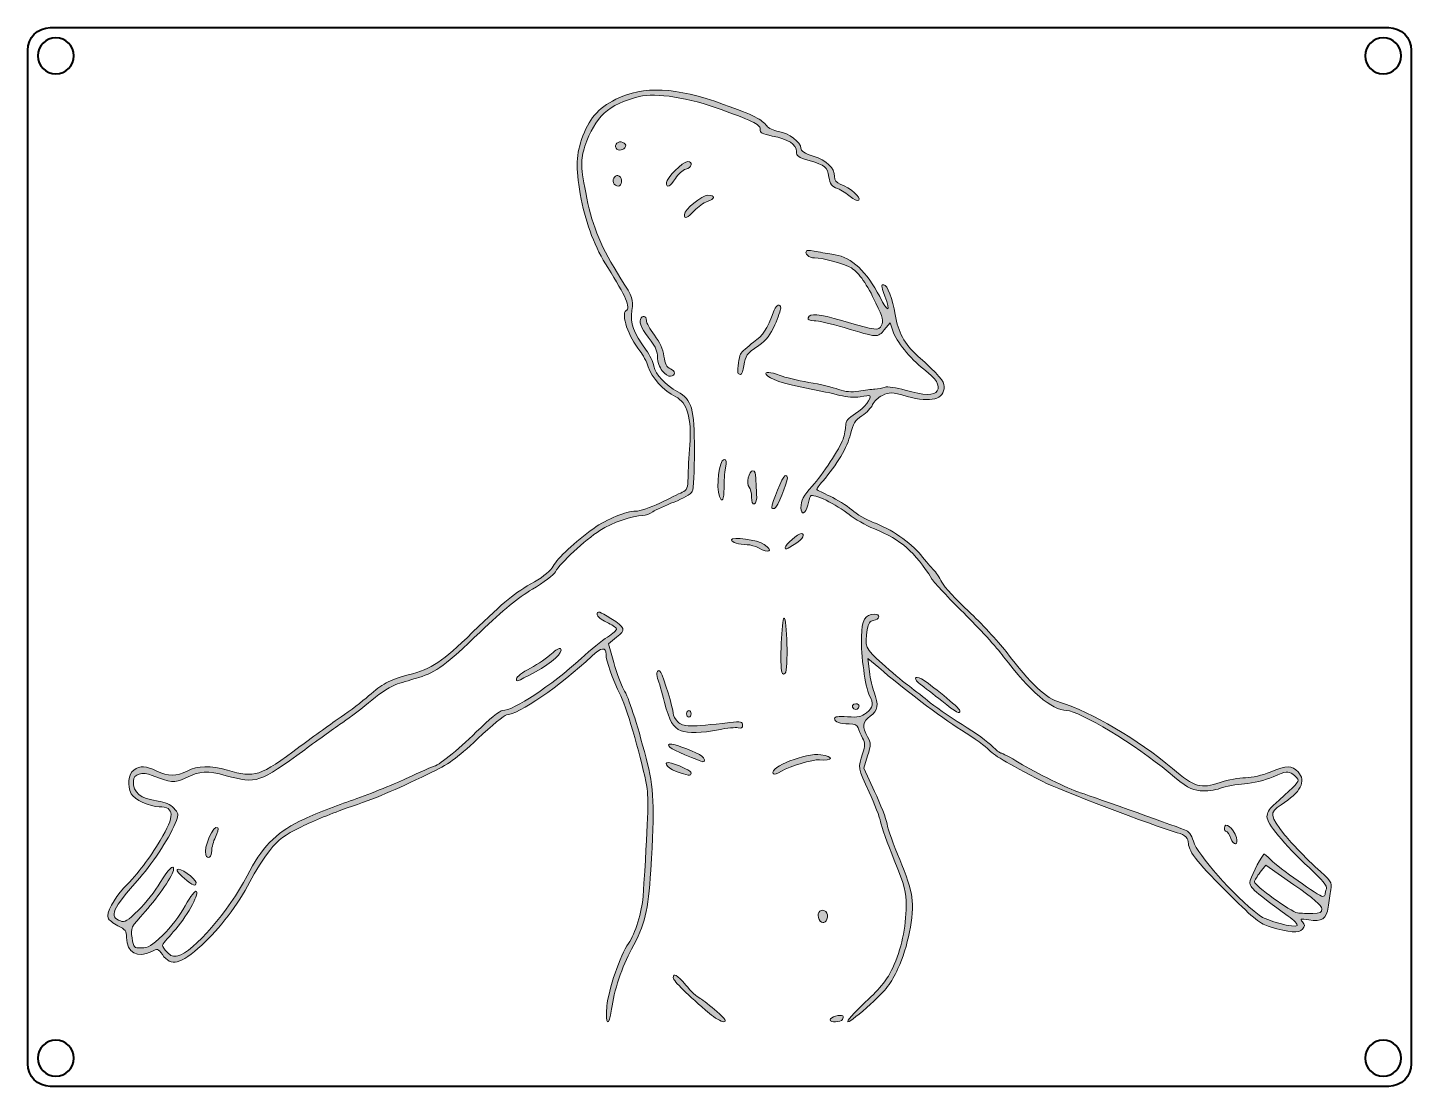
# Model space of a CAD drawing. Header units: inches. Extents: x 1 to 124, y 3 to 97.
import ezdxf

# ---------------------------------------------------------------- set-up
doc = ezdxf.new("R2010")
doc.units = ezdxf.units.IN
doc.header["$MEASUREMENT"] = 0
doc.layers.add('svg2', color=7, linetype='Continuous')

# ---------------------------------------------------------------- blocks, each defined once
blk = doc.blocks.new('block 5')
at = {"layer": 'svg2', "color": 7, "lineweight": 40}
for points, knots in [([(121.78, 96.89), (121.78, 96.89), (3.22, 96.89), (3.22, 96.89), (2.12, 96.89), (1.22, 95.99), (1.22, 94.89), (1.22, 94.89), (1.22, 5.11), (1.22, 5.11), (1.22, 4.01), (2.12, 3.11), (3.22, 3.11), (3.22, 3.11), (121.78, 3.11), (121.78, 3.11), (122.88, 3.11), (123.78, 4.01), (123.78, 5.11), (123.78, 5.11), (123.78, 94.89), (123.78, 94.89), (123.78, 95.99), (122.88, 96.89), (121.78, 96.89)], [0, 0, 0, 0, 1, 1, 1, 2, 2, 2, 3, 3, 3, 4, 4, 4, 5, 5, 5, 6, 6, 6, 7, 7, 7, 8, 8, 8, 8]), ([(3.72, 95.99), (4.6, 95.99), (5.32, 95.27), (5.32, 94.39), (5.32, 93.5), (4.6, 92.79), (3.72, 92.79), (2.84, 92.79), (2.12, 93.5), (2.12, 94.39), (2.12, 95.27), (2.84, 95.99), (3.72, 95.99)], [0, 0, 0, 0, 1, 1, 1, 2, 2, 2, 3, 3, 3, 4, 4, 4, 4]), ([(121.28, 95.99), (122.16, 95.99), (122.88, 95.27), (122.88, 94.39), (122.88, 93.5), (122.16, 92.79), (121.28, 92.79), (120.4, 92.79), (119.68, 93.5), (119.68, 94.39), (119.68, 95.27), (120.4, 95.99), (121.28, 95.99)], [0, 0, 0, 0, 1, 1, 1, 2, 2, 2, 3, 3, 3, 4, 4, 4, 4]), ([(3.72, 4.01), (2.84, 4.01), (2.12, 4.73), (2.12, 5.61), (2.12, 6.5), (2.84, 7.21), (3.72, 7.21), (4.6, 7.21), (5.32, 6.5), (5.32, 5.61), (5.32, 4.73), (4.6, 4.01), (3.72, 4.01)], [0, 0, 0, 0, 1, 1, 1, 2, 2, 2, 3, 3, 3, 4, 4, 4, 4]), ([(121.28, 4.01), (120.4, 4.01), (119.68, 4.73), (119.68, 5.61), (119.68, 6.5), (120.4, 7.21), (121.28, 7.21), (122.16, 7.21), (122.88, 6.5), (122.88, 5.61), (122.88, 4.73), (122.16, 4.01), (121.28, 4.01)], [0, 0, 0, 0, 1, 1, 1, 2, 2, 2, 3, 3, 3, 4, 4, 4, 4])]:
    blk.add_open_spline(points, degree=3, knots=knots, dxfattribs=at)
blk = doc.blocks.new('block 4')
at = {"layer": 'svg2'}
blk.add_blockref('block 5', (0, 0), dxfattribs=at)
blk = doc.blocks.new('block 10')
at = {"layer": 'svg2'}
h = blk.add_hatch(color=7, dxfattribs=at)
h.dxf.hatch_style = 2
edge = h.paths.add_edge_path()
edge.add_spline(control_points=[(52.52, 10.22), (52.65, 11.63), (53.73, 14.77), (54.44, 15.77), (55.03, 16.61), (55.64, 18.57), (55.73, 19.93), (56.16, 26.43), (56.24, 28.67), (56.06, 29.66), (55.66, 31.91), (54.38, 36.35), (53.75, 37.69), (52.99, 39.29), (52.45, 40.81), (52.45, 41.36), (52.45, 42.06), (52.02, 42.01), (51.19, 41.22), (48.41, 38.59), (44.66, 36.01), (43.62, 36.01), (43.46, 36.01), (42.31, 35.06), (41.09, 33.91), (39.12, 32.07), (38.59, 31.69), (36.67, 30.76), (33.66, 29.3), (32.07, 28.63), (29.53, 27.77), (28.33, 27.36), (26.5, 26.61), (25.48, 26.11), (23.89, 25.33), (23.47, 25.01), (22.66, 24), (22.14, 23.35), (21.35, 22.1), (20.89, 21.22), (19.85, 19.22), (18.22, 17.06), (16.65, 15.63), (14.75, 13.9), (13.92, 13.7), (13.15, 14.78), (12.77, 15.31), (12.72, 15.33), (12.21, 15.06), (10.96, 14.41), (9.98, 14.95), (9.98, 16.3), (9.98, 16.85), (9.87, 17.01), (9.21, 17.34), (8.79, 17.56), (8.39, 17.86), (8.34, 18.01), (8.17, 18.45), (8.86, 19.76), (9.75, 20.69), (11.11, 22.11), (11.92, 23.17), (12.96, 24.9), (14.27, 27.08), (14.25, 27.86), (12.87, 27.87), (12.06, 27.88), (10.66, 28.53), (10.39, 29.03), (10.02, 29.73), (10.13, 30.79), (10.62, 31.13), (11.2, 31.54), (11.69, 31.51), (12.66, 31.04), (13.68, 30.55), (14.37, 30.55), (15.34, 31.04), (16.27, 31.52), (17.44, 31.55), (18.91, 31.12), (21.37, 30.41), (21.75, 30.53), (25.36, 33.23), (26.56, 34.13), (28.19, 35.3), (28.98, 35.84), (29.77, 36.37), (30.87, 37.21), (31.42, 37.7), (32.64, 38.78), (33.17, 39.06), (34.92, 39.55), (37.11, 40.15), (37.87, 40.66), (40.63, 43.33), (43.57, 46.18), (44.28, 46.76), (46.11, 47.81), (46.95, 48.28), (47.55, 48.79), (47.77, 49.19), (48.13, 49.88), (49.73, 51.36), (51.36, 52.53), (52.55, 53.38), (54.21, 54.06), (55.08, 54.06), (55.43, 54.06), (56.39, 54.38), (57.21, 54.78), (58.03, 55.17), (58.92, 55.6), (59.19, 55.73), (59.63, 55.94), (59.69, 56.1), (59.71, 57.05), (59.72, 57.64), (59.79, 58.94), (59.87, 59.92), (60.06, 62.23), (59.63, 63.71), (58.62, 64.19), (57.59, 64.69), (56.44, 65.94), (56.18, 66.84), (56.05, 67.29), (55.72, 67.92), (55.45, 68.25), (54.43, 69.5), (53.74, 71.52), (54.23, 71.82), (54.65, 72.08), (54.22, 73.09), (52.6, 75.64), (51.49, 77.38), (50.69, 79.45), (50.25, 81.7), (49.76, 84.2), (49.77, 85.44), (50.29, 86.98), (50.9, 88.8), (51.72, 89.76), (53.32, 90.54), (55.81, 91.77), (58.58, 91.63), (62.86, 90.09), (65.55, 89.12), (66.27, 88.76), (66.68, 88.18), (66.82, 87.99), (67.29, 87.77), (67.73, 87.7), (68.65, 87.54), (69.71, 86.74), (69.71, 86.21), (69.71, 85.95), (70.01, 85.76), (70.81, 85.5), (72, 85.13), (72.69, 84.47), (72.69, 83.7), (72.69, 83.37), (72.85, 83.16), (73.2, 83.03), (74.09, 82.69), (75.12, 81.8), (74.83, 81.62), (74.67, 81.52), (74.39, 81.64), (74.08, 81.92), (73.8, 82.17), (73.3, 82.49), (72.95, 82.63), (72.44, 82.83), (72.29, 83.02), (72.19, 83.64), (72.03, 84.58), (71.89, 84.7), (70.45, 85.11), (69.47, 85.4), (69.31, 85.51), (69.31, 85.92), (69.31, 86.55), (68.6, 87), (67.17, 87.29), (66.3, 87.47), (66.05, 87.6), (66.1, 87.85), (66.17, 88.26), (65.67, 88.52), (62.64, 89.64), (59.82, 90.68), (56.85, 91.15), (55.38, 90.78), (52.65, 90.08), (51.49, 89.03), (50.57, 86.38), (50.17, 85.22), (50.19, 84.54), (50.75, 81.79), (51.28, 79.18), (52.01, 77.43), (53.77, 74.64), (54.85, 72.94), (54.87, 72.88), (54.74, 71.83), (54.59, 70.67), (54.87, 69.9), (56.01, 68.33), (56.32, 67.9), (56.62, 67.26), (56.69, 66.9), (56.83, 66.18), (57.71, 65.23), (58.8, 64.63), (60.06, 63.94), (60.28, 63.16), (60.28, 59.44), (60.28, 57.64), (60.2, 56), (60.09, 55.79), (59.98, 55.59), (59.25, 55.17), (58.48, 54.87), (57.71, 54.57), (56.86, 54.18), (56.6, 54), (56.34, 53.82), (55.94, 53.67), (55.72, 53.67), (54.81, 53.67), (53, 53.04), (51.91, 52.35), (50.59, 51.5), (48.36, 49.44), (47.98, 48.7), (47.83, 48.41), (46.94, 47.74), (45.93, 47.14), (44.61, 46.35), (43.38, 45.36), (41.3, 43.35), (38.23, 40.41), (37.4, 39.8), (35.88, 39.34), (35.33, 39.17), (34.48, 38.91), (33.99, 38.76), (33.46, 38.6), (32.53, 38.02), (31.71, 37.32), (30.95, 36.68), (29.78, 35.79), (29.13, 35.35), (28.48, 34.9), (26.96, 33.81), (25.76, 32.93), (21.76, 29.98), (21.48, 29.89), (18.81, 30.63), (17.08, 31.1), (16.52, 31.07), (15.16, 30.41), (14.24, 29.97), (13.85, 30), (12.25, 30.66), (11.39, 31.01), (10.58, 30.77), (10.58, 30.16), (10.58, 29.08), (11.15, 28.62), (12.78, 28.38), (13.38, 28.3), (13.86, 28.08), (14.16, 27.76), (14.58, 27.32), (14.6, 27.19), (14.39, 26.65), (13.9, 25.33), (12.46, 23.09), (11.15, 21.59), (8.67, 18.76), (8.4, 18.16), (9.43, 17.76), (9.82, 17.61), (10.05, 17.75), (11.03, 18.71), (11.66, 19.33), (12.54, 20.44), (12.97, 21.17), (13.69, 22.38), (14.15, 22.83), (14.15, 22.32), (14.15, 21.89), (12.83, 19.95), (11.63, 18.6), (10.34, 17.17), (10.33, 17.15), (10.47, 16.26), (10.6, 15.4), (10.62, 15.37), (11.3, 15.37), (11.87, 15.37), (12.2, 15.56), (13.18, 16.5), (13.88, 17.17), (14.69, 18.22), (15.17, 19.09), (15.67, 20), (16.05, 20.49), (16.17, 20.38), (16.43, 20.11), (15.26, 18.05), (14.12, 16.79), (13.59, 16.21), (13.16, 15.67), (13.16, 15.59), (13.16, 15.51), (13.34, 15.24), (13.58, 14.99), (13.89, 14.65), (14.12, 14.57), (14.52, 14.67), (15.91, 15.02), (19.07, 18.66), (20.65, 21.75), (21.92, 24.24), (23.16, 25.53), (25.3, 26.59), (26.27, 27.07), (28.29, 27.88), (29.78, 28.39), (31.28, 28.91), (33.52, 29.8), (34.76, 30.38), (36, 30.97), (37.07, 31.44), (37.14, 31.44), (37.52, 31.45), (39.26, 32.84), (40.96, 34.51), (42.09, 35.62), (43.05, 36.4), (43.28, 36.4), (44.28, 36.4), (47.57, 38.58), (50.25, 41.02), (51.06, 41.76), (52.11, 42.61), (52.58, 42.91), (53.05, 43.2), (53.41, 43.53), (53.37, 43.64), (53.34, 43.75), (52.94, 44.01), (52.49, 44.24), (52.04, 44.46), (51.67, 44.75), (51.66, 44.89), (51.65, 45.26), (51.88, 45.19), (52.88, 44.56), (54.17, 43.74), (54.23, 43.57), (53.39, 42.89), (53.39, 42.89), (52.68, 42.32), (52.68, 42.32), (52.68, 42.32), (53.14, 40.65), (53.14, 40.65), (53.39, 39.73), (53.78, 38.67), (54, 38.29), (54.48, 37.49), (55.16, 35.42), (56, 32.18), (56.7, 29.52), (56.76, 28.03), (56.41, 22.25), (56.19, 18.61), (55.91, 17.45), (54.7, 15.26), (53.9, 13.8), (53.13, 11.48), (52.94, 9.96), (52.73, 8.28), (52.36, 8.5), (52.52, 10.22), (52.52, 10.22), (52.52, 10.22), (52.52, 10.22)], knot_values=[0, 0, 0, 0, 1, 1, 1, 2, 2, 2, 3, 3, 3, 4, 4, 4, 5, 5, 5, 6, 6, 6, 7, 7, 7, 8, 8, 8, 9, 9, 9, 10, 10, 10, 11, 11, 11, 12, 12, 12, 13, 13, 13, 14, 14, 14, 15, 15, 15, 16, 16, 16, 17, 17, 17, 18, 18, 18, 19, 19, 19, 20, 20, 20, 21, 21, 21, 22, 22, 22, 23, 23, 23, 24, 24, 24, 25, 25, 25, 26, 26, 26, 27, 27, 27, 28, 28, 28, 29, 29, 29, 30, 30, 30, 31, 31, 31, 32, 32, 32, 33, 33, 33, 34, 34, 34, 35, 35, 35, 36, 36, 36, 37, 37, 37, 38, 38, 38, 39, 39, 39, 40, 40, 40, 41, 41, 41, 42, 42, 42, 43, 43, 43, 44, 44, 44, 45, 45, 45, 46, 46, 46, 47, 47, 47, 48, 48, 48, 49, 49, 49, 50, 50, 50, 51, 51, 51, 52, 52, 52, 53, 53, 53, 54, 54, 54, 55, 55, 55, 56, 56, 56, 57, 57, 57, 58, 58, 58, 59, 59, 59, 60, 60, 60, 61, 61, 61, 62, 62, 62, 63, 63, 63, 64, 64, 64, 65, 65, 65, 66, 66, 66, 67, 67, 67, 68, 68, 68, 69, 69, 69, 70, 70, 70, 71, 71, 71, 72, 72, 72, 73, 73, 73, 74, 74, 74, 75, 75, 75, 76, 76, 76, 77, 77, 77, 78, 78, 78, 79, 79, 79, 80, 80, 80, 81, 81, 81, 82, 82, 82, 83, 83, 83, 84, 84, 84, 85, 85, 85, 86, 86, 86, 87, 87, 87, 88, 88, 88, 89, 89, 89, 90, 90, 90, 91, 91, 91, 92, 92, 92, 93, 93, 93, 94, 94, 94, 95, 95, 95, 96, 96, 96, 97, 97, 97, 98, 98, 98, 99, 99, 99, 100, 100, 100, 101, 101, 101, 102, 102, 102, 103, 103, 103, 104, 104, 104, 105, 105, 105, 106, 106, 106, 107, 107, 107, 108, 108, 108, 109, 109, 109, 110, 110, 110, 111, 111, 111, 112, 112, 112, 113, 113, 113, 114, 114, 114, 115, 115, 115, 116, 116, 116, 117, 117, 117, 118, 118, 118, 119, 119, 119, 120, 120, 120, 121, 121, 121, 122, 122, 122, 123, 123, 123, 124, 124, 124, 125, 125, 125, 126, 126, 126, 127, 127, 127, 128, 128, 128, 129, 129, 129, 130, 130, 130, 131, 131, 131, 131], degree=3, periodic=1)
edge = h.paths.add_edge_path()
edge.add_spline(control_points=[(61.6, 9.57), (59.72, 11.17), (58.4, 12.47), (58.4, 12.72), (58.4, 13.2), (58.74, 13), (59.52, 12.07), (59.94, 11.57), (60.5, 11.04), (60.78, 10.9), (61.05, 10.75), (61.72, 10.23), (62.27, 9.74), (63.04, 9.04), (63.17, 8.84), (62.86, 8.84), (62.65, 8.84), (62.08, 9.17), (61.6, 9.57)], knot_values=[0, 0, 0, 0, 1, 1, 1, 2, 2, 2, 3, 3, 3, 4, 4, 4, 5, 5, 5, 6, 6, 6, 6], degree=3, periodic=1)
edge = h.paths.add_edge_path()
edge.add_spline(control_points=[(72.29, 9.01), (72.29, 9.23), (73.24, 9.52), (73.41, 9.35), (73.47, 9.29), (73.46, 9.15), (73.39, 9.03), (73.23, 8.77), (72.29, 8.75), (72.29, 9.01), (72.29, 9.01), (72.29, 9.01), (72.29, 9.01)], knot_values=[0, 0, 0, 0, 1, 1, 1, 2, 2, 2, 3, 3, 3, 4, 4, 4, 4], degree=3, periodic=1)
edge = h.paths.add_edge_path()
edge.add_spline(control_points=[(75.41, 10.56), (76.85, 11.93), (77.36, 12.57), (77.84, 13.6), (78.6, 15.23), (79.03, 17.21), (79.03, 19.09), (79.04, 20.38), (78.92, 20.81), (77.97, 23.16), (77.38, 24.6), (76.84, 26.12), (76.77, 26.53), (76.7, 26.94), (76.24, 28.13), (75.75, 29.17), (74.77, 31.27), (74.75, 31.39), (75.17, 32.57), (75.42, 33.3), (75.42, 33.48), (75.17, 33.96), (75.02, 34.27), (74.84, 34.67), (74.79, 34.86), (74.71, 35.11), (74.48, 35.21), (74, 35.21), (73.15, 35.21), (72.69, 35.38), (72.69, 35.69), (72.69, 35.86), (73.02, 35.91), (73.83, 35.85), (74.78, 35.78), (75.06, 35.84), (75.51, 36.2), (76.13, 36.69), (76.18, 36.98), (75.77, 37.77), (75.41, 38.47), (75.03, 41.27), (75.07, 42.95), (75.1, 44.38), (75.42, 44.94), (76.21, 44.94), (76.79, 44.94), (76.72, 44.47), (76.12, 44.38), (75.82, 44.34), (75.68, 44.12), (75.59, 43.59), (75.34, 42.06), (75.4, 41.93), (76.91, 40.56), (77.7, 39.85), (78.7, 39), (79.14, 38.68), (79.57, 38.36), (80.38, 37.73), (80.92, 37.28), (81.47, 36.83), (82.85, 35.87), (84, 35.15), (85.14, 34.44), (86.34, 33.58), (86.66, 33.24), (86.99, 32.91), (87.33, 32.63), (87.43, 32.63), (87.54, 32.63), (88.26, 32.25), (89.03, 31.78), (90.52, 30.88), (93.48, 29.42), (94.32, 29.17), (94.77, 29.04), (102.4, 26.33), (103.69, 25.84), (104.09, 25.69), (104.3, 25.42), (104.48, 24.82), (104.83, 23.63), (108, 20.05), (110.29, 18.26), (110.91, 17.78), (113.5, 17.09), (113.68, 17.37), (113.73, 17.46), (113.37, 17.83), (112.87, 18.19), (109.93, 20.32), (109.46, 20.74), (109.48, 21.17), (109.49, 21.52), (110.27, 23.09), (110.72, 23.68), (110.75, 23.72), (111.02, 23.5), (111.33, 23.18), (111.97, 22.51), (115.62, 19.93), (115.93, 19.93), (116.05, 19.93), (116.14, 20.01), (116.14, 20.11), (116.14, 20.21), (116.2, 20.44), (116.27, 20.61), (116.35, 20.83), (115.89, 21.39), (114.75, 22.46), (112.47, 24.6), (110.99, 26.39), (110.99, 27), (110.99, 27.29), (111.21, 27.7), (111.53, 27.98), (113.13, 29.39), (113.76, 30.03), (113.76, 30.22), (113.76, 30.34), (113.55, 30.58), (113.29, 30.75), (112.84, 31.05), (112.73, 31.03), (111.55, 30.53), (110.8, 30.22), (109.77, 29.97), (109, 29.91), (108.29, 29.86), (107.33, 29.68), (106.87, 29.51), (106.36, 29.33), (105.66, 29.24), (105.08, 29.3), (104.23, 29.38), (103.91, 29.57), (102.25, 30.96), (99.45, 33.31), (94.34, 36.4), (93.24, 36.41), (91.94, 36.42), (89.98, 38.1), (87.67, 41.17), (87.06, 41.98), (85.46, 43.73), (84.13, 45.04), (82.8, 46.35), (81.54, 47.7), (81.32, 48.05), (79.76, 50.51), (78.62, 51.5), (76.22, 52.49), (75.44, 52.81), (74.44, 53.38), (73.98, 53.75), (72.89, 54.65), (70.75, 55.69), (70.57, 55.4), (70.5, 55.29), (70.39, 54.92), (70.32, 54.59), (70.16, 53.82), (69.71, 53.65), (69.71, 54.36), (69.71, 55.01), (69.94, 55.44), (70.71, 56.28), (71.62, 57.27), (73.17, 59.63), (73.44, 60.43), (73.57, 60.82), (73.68, 61.37), (73.68, 61.65), (73.68, 62.04), (73.89, 62.3), (74.56, 62.72), (75.3, 63.19), (76.02, 64.09), (75.82, 64.29), (75.79, 64.32), (75.4, 64.28), (74.95, 64.2), (74.43, 64.1), (73.78, 64.15), (73.16, 64.32), (72.63, 64.46), (71.3, 64.75), (70.21, 64.95), (68.23, 65.32), (66.87, 65.78), (66.64, 66.17), (66.46, 66.45), (67, 66.41), (67.87, 66.08), (68.28, 65.92), (69.42, 65.65), (70.41, 65.47), (71.39, 65.3), (72.58, 65.02), (73.05, 64.85), (73.66, 64.63), (74.17, 64.58), (74.83, 64.69), (75.34, 64.77), (75.99, 64.85), (76.26, 64.87), (76.53, 64.9), (76.94, 64.97), (77.16, 65.04), (77.38, 65.12), (78.18, 65), (78.94, 64.78), (80.65, 64.29), (81.53, 64.27), (81.78, 64.72), (82.06, 65.21), (81.72, 65.76), (80.59, 66.64), (79.38, 67.59), (78.16, 69.09), (77.85, 70.03), (77.85, 70.03), (77.62, 70.73), (77.62, 70.73), (77.62, 70.73), (77.1, 70.12), (77.1, 70.12), (76.51, 69.41), (76.54, 69.41), (73.53, 70.32), (72.41, 70.65), (71.22, 70.93), (70.88, 70.93), (70.48, 70.93), (70.3, 71.02), (70.35, 71.18), (70.5, 71.62), (71.25, 71.56), (73.42, 70.92), (76.43, 70.03), (76.58, 70.01), (76.85, 70.53), (77.05, 70.89), (76.97, 71.2), (76.36, 72.48), (75.56, 74.17), (74.87, 75.15), (74.19, 75.6), (73.65, 75.96), (71.69, 76.49), (70.91, 76.49), (70.41, 76.49), (69.98, 76.89), (70.23, 77.14), (70.28, 77.19), (70.74, 77.14), (71.25, 77.04), (71.77, 76.93), (72.44, 76.81), (72.74, 76.77), (74.17, 76.57), (75.57, 75.25), (76.69, 73.06), (77.45, 71.59), (77.68, 71.62), (77.15, 73.11), (76.8, 74.12), (76.8, 74.11), (77.06, 74.11), (77.36, 74.11), (77.85, 72.84), (78.07, 71.47), (78.33, 69.88), (78.85, 68.93), (80.08, 67.8), (81.91, 66.13), (82.41, 65.55), (82.41, 65.11), (82.4, 63.95), (81.26, 63.64), (79.11, 64.23), (77.7, 64.61), (77.57, 64.62), (76.93, 64.31), (76.56, 64.13), (76.17, 63.77), (76.06, 63.5), (75.96, 63.23), (75.54, 62.78), (75.12, 62.51), (74.48, 62.08), (74.33, 61.84), (74.1, 60.87), (73.84, 59.75), (72.88, 58.13), (71.66, 56.73), (71.32, 56.35), (71.08, 56), (71.12, 55.97), (71.16, 55.93), (71.69, 55.67), (72.3, 55.38), (72.9, 55.1), (73.76, 54.56), (74.21, 54.18), (74.65, 53.79), (75.51, 53.3), (76.11, 53.07), (77.7, 52.48), (79.41, 51.3), (80.33, 50.18), (80.76, 49.65), (81.27, 49.05), (81.46, 48.87), (81.65, 48.68), (81.98, 48.19), (82.19, 47.77), (82.41, 47.36), (83.47, 46.2), (84.56, 45.19), (85.65, 44.18), (87.14, 42.57), (87.88, 41.62), (90.13, 38.69), (91.4, 37.5), (92.7, 37.11), (95.44, 36.27), (99.5, 33.88), (102.62, 31.26), (104.61, 29.59), (105.11, 29.45), (106.85, 30.03), (107.53, 30.26), (108.54, 30.45), (109.09, 30.45), (109.69, 30.46), (110.57, 30.65), (111.28, 30.95), (112.77, 31.56), (113.18, 31.56), (113.75, 30.96), (114.51, 30.15), (113.98, 29.14), (112.24, 28.05), (111.18, 27.38), (111.22, 27.05), (112.56, 25.4), (113.23, 24.59), (114.45, 23.31), (115.27, 22.57), (116.71, 21.28), (116.77, 21.2), (116.65, 20.53), (116.58, 20.15), (116.47, 19.45), (116.41, 18.99), (116.28, 17.95), (115.85, 17.66), (114.7, 17.86), (113.95, 17.98), (113.9, 17.97), (114.14, 17.68), (114.36, 17.41), (114.36, 17.3), (114.14, 17.03), (113.84, 16.67), (112.96, 16.74), (111.27, 17.24), (110.4, 17.5), (109.89, 17.91), (107.75, 20.02), (105.02, 22.72), (104.04, 23.92), (104.04, 24.6), (104.04, 25.1), (103.76, 25.38), (103.05, 25.58), (100.93, 26.2), (92.5, 29.4), (91.14, 30.11), (87.83, 31.83), (86.67, 32.52), (86.34, 32.94), (86.15, 33.17), (85.08, 33.95), (83.94, 34.66), (82.01, 35.89), (78.73, 38.36), (76.6, 40.2), (76.6, 40.2), (75.65, 41.02), (75.65, 41.02), (75.65, 41.02), (75.78, 39.85), (75.78, 39.85), (75.86, 39.21), (76.04, 38.38), (76.19, 38.02), (76.62, 36.94), (76.53, 36.36), (75.86, 35.91), (75.18, 35.45), (75.11, 34.93), (75.61, 34.06), (75.93, 33.5), (75.93, 33.4), (75.61, 32.38), (75.61, 32.38), (75.27, 31.3), (75.27, 31.3), (75.27, 31.3), (76.24, 29.24), (76.24, 29.24), (76.77, 28.1), (77.27, 26.8), (77.34, 26.35), (77.42, 25.89), (77.92, 24.48), (78.46, 23.21), (78.99, 21.94), (79.49, 20.44), (79.55, 19.87), (79.74, 18.24), (79.18, 15.39), (78.31, 13.55), (77.68, 12.19), (77.31, 11.72), (75.87, 10.39), (74.94, 9.53), (74.04, 8.82), (73.88, 8.83), (73.71, 8.83), (74.4, 9.61), (75.41, 10.56), (75.41, 10.56), (75.41, 10.56), (75.41, 10.56)], knot_values=[0, 0, 0, 0, 1, 1, 1, 2, 2, 2, 3, 3, 3, 4, 4, 4, 5, 5, 5, 6, 6, 6, 7, 7, 7, 8, 8, 8, 9, 9, 9, 10, 10, 10, 11, 11, 11, 12, 12, 12, 13, 13, 13, 14, 14, 14, 15, 15, 15, 16, 16, 16, 17, 17, 17, 18, 18, 18, 19, 19, 19, 20, 20, 20, 21, 21, 21, 22, 22, 22, 23, 23, 23, 24, 24, 24, 25, 25, 25, 26, 26, 26, 27, 27, 27, 28, 28, 28, 29, 29, 29, 30, 30, 30, 31, 31, 31, 32, 32, 32, 33, 33, 33, 34, 34, 34, 35, 35, 35, 36, 36, 36, 37, 37, 37, 38, 38, 38, 39, 39, 39, 40, 40, 40, 41, 41, 41, 42, 42, 42, 43, 43, 43, 44, 44, 44, 45, 45, 45, 46, 46, 46, 47, 47, 47, 48, 48, 48, 49, 49, 49, 50, 50, 50, 51, 51, 51, 52, 52, 52, 53, 53, 53, 54, 54, 54, 55, 55, 55, 56, 56, 56, 57, 57, 57, 58, 58, 58, 59, 59, 59, 60, 60, 60, 61, 61, 61, 62, 62, 62, 63, 63, 63, 64, 64, 64, 65, 65, 65, 66, 66, 66, 67, 67, 67, 68, 68, 68, 69, 69, 69, 70, 70, 70, 71, 71, 71, 72, 72, 72, 73, 73, 73, 74, 74, 74, 75, 75, 75, 76, 76, 76, 77, 77, 77, 78, 78, 78, 79, 79, 79, 80, 80, 80, 81, 81, 81, 82, 82, 82, 83, 83, 83, 84, 84, 84, 85, 85, 85, 86, 86, 86, 87, 87, 87, 88, 88, 88, 89, 89, 89, 90, 90, 90, 91, 91, 91, 92, 92, 92, 93, 93, 93, 94, 94, 94, 95, 95, 95, 96, 96, 96, 97, 97, 97, 98, 98, 98, 99, 99, 99, 100, 100, 100, 101, 101, 101, 102, 102, 102, 103, 103, 103, 104, 104, 104, 105, 105, 105, 106, 106, 106, 107, 107, 107, 108, 108, 108, 109, 109, 109, 110, 110, 110, 111, 111, 111, 112, 112, 112, 113, 113, 113, 114, 114, 114, 115, 115, 115, 116, 116, 116, 117, 117, 117, 118, 118, 118, 119, 119, 119, 120, 120, 120, 121, 121, 121, 122, 122, 122, 123, 123, 123, 124, 124, 124, 125, 125, 125, 126, 126, 126, 127, 127, 127, 128, 128, 128, 129, 129, 129, 130, 130, 130, 131, 131, 131, 132, 132, 132, 133, 133, 133, 134, 134, 134, 135, 135, 135, 136, 136, 136, 137, 137, 137, 138, 138, 138, 139, 139, 139, 140, 140, 140, 141, 141, 141, 142, 142, 142, 143, 143, 143, 144, 144, 144, 145, 145, 145, 146, 146, 146, 146], degree=3, periodic=1)
edge = h.paths.add_edge_path()
edge.add_spline(control_points=[(115.85, 18.84), (115.85, 19.12), (115.13, 19.74), (113.37, 20.97), (113.37, 20.97), (110.89, 22.71), (110.89, 22.71), (110.89, 22.71), (110.39, 22.07), (110.39, 22.07), (110.12, 21.72), (109.89, 21.34), (109.89, 21.23), (109.89, 20.89), (113.11, 18.58), (113.7, 18.48), (114.01, 18.44), (114.62, 18.41), (115.05, 18.42), (115.71, 18.44), (115.85, 18.51), (115.85, 18.84), (115.85, 18.84), (115.85, 18.84), (115.85, 18.84)], knot_values=[0, 0, 0, 0, 1, 1, 1, 2, 2, 2, 3, 3, 3, 4, 4, 4, 5, 5, 5, 6, 6, 6, 7, 7, 7, 8, 8, 8, 8], degree=3, periodic=1)
edge = h.paths.add_edge_path()
edge.add_spline(control_points=[(71.33, 17.9), (71.07, 18.37), (71.35, 18.84), (71.79, 18.67), (71.99, 18.59), (72.09, 18.38), (72.06, 18.11), (71.97, 17.55), (71.58, 17.43), (71.33, 17.9), (71.33, 17.9), (71.33, 17.9), (71.33, 17.9)], knot_values=[0, 0, 0, 0, 1, 1, 1, 2, 2, 2, 3, 3, 3, 4, 4, 4, 4], degree=3, periodic=1)
edge = h.paths.add_edge_path()
edge.add_spline(control_points=[(15.08, 21.54), (14.68, 21.87), (14.39, 22.23), (14.46, 22.33), (14.6, 22.57), (16.12, 21.51), (16.13, 21.17), (16.13, 20.79), (15.89, 20.87), (15.08, 21.54)], knot_values=[0, 0, 0, 0, 1, 1, 1, 2, 2, 2, 3, 3, 3, 3], degree=3, periodic=1)
edge = h.paths.add_edge_path()
edge.add_spline(control_points=[(17, 23.61), (16.76, 24.23), (17.7, 26.37), (18.05, 26.02), (18.13, 25.94), (18.04, 25.57), (17.85, 25.18), (17.67, 24.8), (17.52, 24.27), (17.52, 24.01), (17.52, 23.42), (17.17, 23.16), (17, 23.61)], knot_values=[0, 0, 0, 0, 1, 1, 1, 2, 2, 2, 3, 3, 3, 4, 4, 4, 4], degree=3, periodic=1)
edge = h.paths.add_edge_path()
edge.add_spline(control_points=[(107.79, 25.08), (107.67, 25.41), (107.49, 25.69), (107.39, 25.69), (107.3, 25.69), (107.22, 25.82), (107.22, 25.98), (107.22, 26.63), (108.03, 26), (108.29, 25.16), (108.5, 24.47), (108.02, 24.39), (107.79, 25.08)], knot_values=[0, 0, 0, 0, 1, 1, 1, 2, 2, 2, 3, 3, 3, 4, 4, 4, 4], degree=3, periodic=1)
edge = h.paths.add_edge_path()
edge.add_spline(control_points=[(58.65, 31.01), (57.77, 31.34), (57.41, 31.98), (58.25, 31.73), (59.25, 31.42), (59.99, 31.05), (59.99, 30.86), (59.99, 30.59), (59.69, 30.62), (58.65, 31.01)], knot_values=[0, 0, 0, 0, 1, 1, 1, 2, 2, 2, 3, 3, 3, 3], degree=3, periodic=1)
edge = h.paths.add_edge_path()
edge.add_spline(control_points=[(67.24, 30.82), (66.9, 31.38), (70.17, 32.67), (71.48, 32.49), (72.68, 32.33), (72.56, 31.93), (71.35, 32.03), (70.73, 32.08), (68.75, 31.48), (67.99, 31.02), (67.63, 30.8), (67.31, 30.72), (67.24, 30.82), (67.24, 30.82), (67.24, 30.82), (67.24, 30.82)], knot_values=[0, 0, 0, 0, 1, 1, 1, 2, 2, 2, 3, 3, 3, 4, 4, 4, 5, 5, 5, 5], degree=3, periodic=1)
edge = h.paths.add_edge_path()
edge.add_spline(control_points=[(59.44, 32.48), (58.11, 33.03), (57.62, 33.43), (58.27, 33.43), (58.6, 33.43), (60.58, 32.64), (60.93, 32.37), (61.2, 32.17), (61.27, 31.83), (61.03, 31.86), (60.95, 31.87), (60.23, 32.15), (59.44, 32.48)], knot_values=[0, 0, 0, 0, 1, 1, 1, 2, 2, 2, 3, 3, 3, 4, 4, 4, 4], degree=3, periodic=1)
edge = h.paths.add_edge_path()
edge.add_spline(control_points=[(59.09, 34.61), (58.39, 34.89), (58.06, 35.47), (57.63, 37.12), (57.41, 38), (57.13, 38.96), (57.02, 39.24), (56.83, 39.76), (57.06, 40.18), (57.31, 39.77), (57.54, 39.4), (58.4, 36.56), (58.4, 36.18), (58.4, 35.97), (58.59, 35.62), (58.82, 35.39), (59.26, 34.94), (59.86, 34.94), (63.41, 35.33), (64.41, 35.44), (64.55, 35.42), (64.55, 35.11), (64.55, 34.87), (64.44, 34.8), (64.15, 34.87), (63.93, 34.93), (63.15, 34.85), (62.42, 34.7), (60.94, 34.39), (59.71, 34.36), (59.09, 34.61), (59.09, 34.61), (59.09, 34.61), (59.09, 34.61)], knot_values=[0, 0, 0, 0, 1, 1, 1, 2, 2, 2, 3, 3, 3, 4, 4, 4, 5, 5, 5, 6, 6, 6, 7, 7, 7, 8, 8, 8, 9, 9, 9, 10, 10, 10, 11, 11, 11, 11], degree=3, periodic=1)
edge = h.paths.add_edge_path()
edge.add_spline(control_points=[(59.59, 36.11), (59.59, 36.27), (59.68, 36.4), (59.79, 36.4), (59.9, 36.4), (59.99, 36.27), (59.99, 36.11), (59.99, 35.94), (59.9, 35.81), (59.79, 35.81), (59.68, 35.81), (59.59, 35.94), (59.59, 36.11)], knot_values=[0, 0, 0, 0, 1, 1, 1, 2, 2, 2, 3, 3, 3, 4, 4, 4, 4], degree=3, periodic=1)
edge = h.paths.add_edge_path()
edge.add_spline(control_points=[(82.19, 37.25), (81.47, 37.82), (80.62, 38.48), (80.3, 38.71), (79.68, 39.17), (79.75, 39.54), (80.4, 39.2), (81.1, 38.82), (83.8, 36.6), (83.8, 36.4), (83.8, 36.05), (83.52, 36.19), (82.19, 37.25), (82.19, 37.25), (82.19, 37.25), (82.19, 37.25)], knot_values=[0, 0, 0, 0, 1, 1, 1, 2, 2, 2, 3, 3, 3, 4, 4, 4, 5, 5, 5, 5], degree=3, periodic=1)
edge = h.paths.add_edge_path()
edge.add_spline(control_points=[(74.4, 36.54), (74.18, 36.76), (74.27, 37), (74.57, 37), (74.74, 37), (74.87, 36.91), (74.87, 36.81), (74.87, 36.56), (74.56, 36.38), (74.4, 36.54)], knot_values=[0, 0, 0, 0, 1, 1, 1, 2, 2, 2, 3, 3, 3, 3], degree=3, periodic=1)
edge = h.paths.add_edge_path()
edge.add_spline(control_points=[(44.51, 39.23), (44.51, 39.37), (45.07, 39.79), (45.75, 40.16), (46.43, 40.52), (47.28, 41.1), (47.63, 41.43), (47.98, 41.76), (48.34, 41.97), (48.41, 41.89), (48.71, 41.59), (47.67, 40.63), (46.19, 39.83), (44.42, 38.87), (44.51, 38.9), (44.51, 39.23), (44.51, 39.23), (44.51, 39.23), (44.51, 39.23)], knot_values=[0, 0, 0, 0, 1, 1, 1, 2, 2, 2, 3, 3, 3, 4, 4, 4, 5, 5, 5, 6, 6, 6, 6], degree=3, periodic=1)
edge = h.paths.add_edge_path()
edge.add_spline(control_points=[(68.02, 39.8), (67.83, 40.3), (68.01, 44.54), (68.22, 44.59), (68.49, 44.66), (68.6, 39.97), (68.33, 39.71), (68.2, 39.58), (68.1, 39.61), (68.02, 39.8)], knot_values=[0, 0, 0, 0, 1, 1, 1, 2, 2, 2, 3, 3, 3, 3], degree=3, periodic=1)
edge = h.paths.add_edge_path()
edge.add_spline(control_points=[(65.94, 50.81), (65.67, 50.96), (65.22, 51.08), (64.95, 51.09), (64.21, 51.1), (63.56, 51.3), (63.56, 51.53), (63.56, 51.84), (65.93, 51.51), (66.46, 51.12), (67.3, 50.51), (66.9, 50.27), (65.94, 50.81), (65.94, 50.81), (65.94, 50.81), (65.94, 50.81)], knot_values=[0, 0, 0, 0, 1, 1, 1, 2, 2, 2, 3, 3, 3, 4, 4, 4, 5, 5, 5, 5], degree=3, periodic=1)
edge = h.paths.add_edge_path()
edge.add_spline(control_points=[(68.32, 50.85), (68.32, 51.09), (69.46, 52.08), (69.73, 52.08), (70.14, 52.08), (69.87, 51.56), (69.26, 51.19), (68.37, 50.65), (68.32, 50.63), (68.32, 50.85)], knot_values=[0, 0, 0, 0, 1, 1, 1, 2, 2, 2, 3, 3, 3, 3], degree=3, periodic=1)
edge = h.paths.add_edge_path()
edge.add_spline(control_points=[(67.13, 54.39), (67.14, 54.82), (68.1, 57.13), (68.3, 57.2), (68.42, 57.24), (68.51, 57.15), (68.51, 57.01), (68.48, 56.46), (67.62, 54.39), (67.38, 54.31), (67.24, 54.27), (67.13, 54.3), (67.13, 54.39)], knot_values=[0, 0, 0, 0, 1, 1, 1, 2, 2, 2, 3, 3, 3, 4, 4, 4, 4], degree=3, periodic=1)
edge = h.paths.add_edge_path()
edge.add_spline(control_points=[(65.34, 55.3), (65.34, 55.67), (65.25, 56.07), (65.13, 56.19), (64.84, 56.47), (65.09, 57.64), (65.45, 57.64), (65.61, 57.64), (65.72, 57.39), (65.72, 56.99), (65.73, 56.64), (65.76, 56), (65.79, 55.57), (65.82, 55.09), (65.75, 54.76), (65.59, 54.71), (65.43, 54.65), (65.34, 54.85), (65.34, 55.3), (65.34, 55.3), (65.34, 55.3), (65.34, 55.3)], knot_values=[0, 0, 0, 0, 1, 1, 1, 2, 2, 2, 3, 3, 3, 4, 4, 4, 5, 5, 5, 6, 6, 6, 7, 7, 7, 7], degree=3, periodic=1)
edge = h.paths.add_edge_path()
edge.add_spline(control_points=[(62.49, 55.37), (62.17, 56.2), (62.48, 58.63), (62.9, 58.63), (63.12, 58.63), (63.15, 58.46), (63.03, 57.88), (62.96, 57.47), (62.89, 56.67), (62.9, 56.1), (62.91, 55.07), (62.73, 54.75), (62.49, 55.37), (62.49, 55.37), (62.49, 55.37), (62.49, 55.37)], knot_values=[0, 0, 0, 0, 1, 1, 1, 2, 2, 2, 3, 3, 3, 4, 4, 4, 5, 5, 5, 5], degree=3, periodic=1)
edge = h.paths.add_edge_path()
edge.add_spline(control_points=[(57.43, 66.48), (57.19, 66.79), (57.01, 67.3), (57.01, 67.7), (57.01, 68.16), (56.82, 68.64), (56.44, 69.12), (55.67, 70.11), (55.37, 70.71), (55.5, 71.05), (55.66, 71.45), (56.02, 71.39), (56.02, 70.96), (56.02, 70.76), (56.34, 70.17), (56.73, 69.66), (57.21, 69.03), (57.49, 68.42), (57.58, 67.79), (57.67, 67.09), (57.82, 66.81), (58.15, 66.67), (58.64, 66.45), (58.64, 66.1), (58.16, 66.01), (57.99, 65.98), (57.66, 66.19), (57.43, 66.48), (57.43, 66.48), (57.43, 66.48), (57.43, 66.48)], knot_values=[0, 0, 0, 0, 1, 1, 1, 2, 2, 2, 3, 3, 3, 4, 4, 4, 5, 5, 5, 6, 6, 6, 7, 7, 7, 8, 8, 8, 9, 9, 9, 10, 10, 10, 10], degree=3, periodic=1)
edge = h.paths.add_edge_path()
edge.add_spline(control_points=[(64.13, 66.32), (64.08, 66.72), (64.21, 67.69), (64.37, 67.98), (64.47, 68.16), (64.98, 68.63), (65.51, 69.02), (66.41, 69.68), (66.63, 70.03), (67.35, 71.87), (67.54, 72.37), (67.92, 72.48), (67.92, 72.04), (67.92, 71.88), (67.69, 71.22), (67.41, 70.57), (67.02, 69.67), (66.68, 69.23), (65.97, 68.73), (64.85, 67.93), (64.82, 67.9), (64.67, 66.93), (64.6, 66.51), (64.46, 66.17), (64.35, 66.17), (64.24, 66.17), (64.14, 66.24), (64.13, 66.32), (64.13, 66.32), (64.13, 66.32), (64.13, 66.32)], knot_values=[0, 0, 0, 0, 1, 1, 1, 2, 2, 2, 3, 3, 3, 4, 4, 4, 5, 5, 5, 6, 6, 6, 7, 7, 7, 8, 8, 8, 9, 9, 9, 10, 10, 10, 10], degree=3, periodic=1)
edge = h.paths.add_edge_path()
edge.add_spline(control_points=[(59.39, 80.33), (59.39, 80.78), (60.93, 82.04), (61.48, 82.04), (62.14, 82.04), (62.11, 81.73), (61.42, 81.49), (61.11, 81.39), (60.6, 81.02), (60.28, 80.68), (59.64, 80), (59.39, 79.91), (59.39, 80.33), (59.39, 80.33), (59.39, 80.33), (59.39, 80.33)], knot_values=[0, 0, 0, 0, 1, 1, 1, 2, 2, 2, 3, 3, 3, 4, 4, 4, 5, 5, 5, 5], degree=3, periodic=1)
edge = h.paths.add_edge_path()
edge.add_spline(control_points=[(53.11, 83.15), (52.97, 83.52), (53.32, 83.93), (53.62, 83.74), (53.95, 83.54), (53.88, 82.84), (53.53, 82.84), (53.36, 82.84), (53.17, 82.98), (53.11, 83.15), (53.11, 83.15), (53.11, 83.15), (53.11, 83.15)], knot_values=[0, 0, 0, 0, 1, 1, 1, 2, 2, 2, 3, 3, 3, 4, 4, 4, 4], degree=3, periodic=1)
edge = h.paths.add_edge_path()
edge.add_spline(control_points=[(57.8, 83.16), (57.8, 83.57), (59.25, 85.02), (59.67, 85.02), (60.17, 85.02), (60.04, 84.48), (59.51, 84.35), (59.24, 84.28), (58.83, 83.91), (58.6, 83.53), (58.14, 82.79), (57.8, 82.63), (57.8, 83.16)], knot_values=[0, 0, 0, 0, 1, 1, 1, 2, 2, 2, 3, 3, 3, 4, 4, 4, 4], degree=3, periodic=1)
edge = h.paths.add_edge_path()
edge.add_spline(control_points=[(53.34, 86.22), (53.26, 86.34), (53.29, 86.54), (53.4, 86.65), (53.67, 86.92), (54.29, 86.69), (54.18, 86.36), (54.07, 86.03), (53.51, 85.93), (53.34, 86.22)], knot_values=[0, 0, 0, 0, 1, 1, 1, 2, 2, 2, 3, 3, 3, 3], degree=3, periodic=1)
at = {"layer": 'svg2', "lineweight": 0}
for points, knots in [([(52.52, 10.22), (52.65, 11.63), (53.73, 14.77), (54.44, 15.77), (55.03, 16.61), (55.64, 18.57), (55.73, 19.93), (56.16, 26.43), (56.24, 28.67), (56.06, 29.66), (55.66, 31.91), (54.38, 36.35), (53.75, 37.69), (52.99, 39.29), (52.45, 40.81), (52.45, 41.36), (52.45, 42.06), (52.02, 42.01), (51.19, 41.22), (48.41, 38.59), (44.66, 36.01), (43.62, 36.01), (43.46, 36.01), (42.31, 35.06), (41.09, 33.91), (39.12, 32.07), (38.59, 31.69), (36.67, 30.76), (33.66, 29.3), (32.07, 28.63), (29.53, 27.77), (28.33, 27.36), (26.5, 26.61), (25.48, 26.11), (23.89, 25.33), (23.47, 25.01), (22.66, 24), (22.14, 23.35), (21.35, 22.1), (20.89, 21.22), (19.85, 19.22), (18.22, 17.06), (16.65, 15.63), (14.75, 13.9), (13.92, 13.7), (13.15, 14.78), (12.77, 15.31), (12.72, 15.33), (12.21, 15.06), (10.96, 14.41), (9.98, 14.95), (9.98, 16.3), (9.98, 16.85), (9.87, 17.01), (9.21, 17.34), (8.79, 17.56), (8.39, 17.86), (8.34, 18.01), (8.17, 18.45), (8.86, 19.76), (9.75, 20.69), (11.11, 22.11), (11.92, 23.17), (12.96, 24.9), (14.27, 27.08), (14.25, 27.86), (12.87, 27.87), (12.06, 27.88), (10.66, 28.53), (10.39, 29.03), (10.02, 29.73), (10.13, 30.79), (10.62, 31.13), (11.2, 31.54), (11.69, 31.51), (12.66, 31.04), (13.68, 30.55), (14.37, 30.55), (15.34, 31.04), (16.27, 31.52), (17.44, 31.55), (18.91, 31.12), (21.37, 30.41), (21.75, 30.53), (25.36, 33.23), (26.56, 34.13), (28.19, 35.3), (28.98, 35.84), (29.77, 36.37), (30.87, 37.21), (31.42, 37.7), (32.64, 38.78), (33.17, 39.06), (34.92, 39.55), (37.11, 40.15), (37.87, 40.66), (40.63, 43.33), (43.57, 46.18), (44.28, 46.76), (46.11, 47.81), (46.95, 48.28), (47.55, 48.79), (47.77, 49.19), (48.13, 49.88), (49.73, 51.36), (51.36, 52.53), (52.55, 53.38), (54.21, 54.06), (55.08, 54.06), (55.43, 54.06), (56.39, 54.38), (57.21, 54.78), (58.03, 55.17), (58.92, 55.6), (59.19, 55.73), (59.63, 55.94), (59.69, 56.1), (59.71, 57.05), (59.72, 57.64), (59.79, 58.94), (59.87, 59.92), (60.06, 62.23), (59.63, 63.71), (58.62, 64.19), (57.59, 64.69), (56.44, 65.94), (56.18, 66.84), (56.05, 67.29), (55.72, 67.92), (55.45, 68.25), (54.43, 69.5), (53.74, 71.52), (54.23, 71.82), (54.65, 72.08), (54.22, 73.09), (52.6, 75.64), (51.49, 77.38), (50.69, 79.45), (50.25, 81.7), (49.76, 84.2), (49.77, 85.44), (50.29, 86.98), (50.9, 88.8), (51.72, 89.76), (53.32, 90.54), (55.81, 91.77), (58.58, 91.63), (62.86, 90.09), (65.55, 89.12), (66.27, 88.76), (66.68, 88.18), (66.82, 87.99), (67.29, 87.77), (67.73, 87.7), (68.65, 87.54), (69.71, 86.74), (69.71, 86.21), (69.71, 85.95), (70.01, 85.76), (70.81, 85.5), (72, 85.13), (72.69, 84.47), (72.69, 83.7), (72.69, 83.37), (72.85, 83.16), (73.2, 83.03), (74.09, 82.69), (75.12, 81.8), (74.83, 81.62), (74.67, 81.52), (74.39, 81.64), (74.08, 81.92), (73.8, 82.17), (73.3, 82.49), (72.95, 82.63), (72.44, 82.83), (72.29, 83.02), (72.19, 83.64), (72.03, 84.58), (71.89, 84.7), (70.45, 85.11), (69.47, 85.4), (69.31, 85.51), (69.31, 85.92), (69.31, 86.55), (68.6, 87), (67.17, 87.29), (66.3, 87.47), (66.05, 87.6), (66.1, 87.85), (66.17, 88.26), (65.67, 88.52), (62.64, 89.64), (59.82, 90.68), (56.85, 91.15), (55.38, 90.78), (52.65, 90.08), (51.49, 89.03), (50.57, 86.38), (50.17, 85.22), (50.19, 84.54), (50.75, 81.79), (51.28, 79.18), (52.01, 77.43), (53.77, 74.64), (54.85, 72.94), (54.87, 72.88), (54.74, 71.83), (54.59, 70.67), (54.87, 69.9), (56.01, 68.33), (56.32, 67.9), (56.62, 67.26), (56.69, 66.9), (56.83, 66.18), (57.71, 65.23), (58.8, 64.63), (60.06, 63.94), (60.28, 63.16), (60.28, 59.44), (60.28, 57.64), (60.2, 56), (60.09, 55.79), (59.98, 55.59), (59.25, 55.17), (58.48, 54.87), (57.71, 54.57), (56.86, 54.18), (56.6, 54), (56.34, 53.82), (55.94, 53.67), (55.72, 53.67), (54.81, 53.67), (53, 53.04), (51.91, 52.35), (50.59, 51.5), (48.36, 49.44), (47.98, 48.7), (47.83, 48.41), (46.94, 47.74), (45.93, 47.14), (44.61, 46.35), (43.38, 45.36), (41.3, 43.35), (38.23, 40.41), (37.4, 39.8), (35.88, 39.34), (35.33, 39.17), (34.48, 38.91), (33.99, 38.76), (33.46, 38.6), (32.53, 38.02), (31.71, 37.32), (30.95, 36.68), (29.78, 35.79), (29.13, 35.35), (28.48, 34.9), (26.96, 33.81), (25.76, 32.93), (21.76, 29.98), (21.48, 29.89), (18.81, 30.63), (17.08, 31.1), (16.52, 31.07), (15.16, 30.41), (14.24, 29.97), (13.85, 30), (12.25, 30.66), (11.39, 31.01), (10.58, 30.77), (10.58, 30.16), (10.58, 29.08), (11.15, 28.62), (12.78, 28.38), (13.38, 28.3), (13.86, 28.08), (14.16, 27.76), (14.58, 27.32), (14.6, 27.19), (14.39, 26.65), (13.9, 25.33), (12.46, 23.09), (11.15, 21.59), (8.67, 18.76), (8.4, 18.16), (9.43, 17.76), (9.82, 17.61), (10.05, 17.75), (11.03, 18.71), (11.66, 19.33), (12.54, 20.44), (12.97, 21.17), (13.69, 22.38), (14.15, 22.83), (14.15, 22.32), (14.15, 21.89), (12.83, 19.95), (11.63, 18.6), (10.34, 17.17), (10.33, 17.15), (10.47, 16.26), (10.6, 15.4), (10.62, 15.37), (11.3, 15.37), (11.87, 15.37), (12.2, 15.56), (13.18, 16.5), (13.88, 17.17), (14.69, 18.22), (15.17, 19.09), (15.67, 20), (16.05, 20.49), (16.17, 20.38), (16.43, 20.11), (15.26, 18.05), (14.12, 16.79), (13.59, 16.21), (13.16, 15.67), (13.16, 15.59), (13.16, 15.51), (13.34, 15.24), (13.58, 14.99), (13.89, 14.65), (14.12, 14.57), (14.52, 14.67), (15.91, 15.02), (19.07, 18.66), (20.65, 21.75), (21.92, 24.24), (23.16, 25.53), (25.3, 26.59), (26.27, 27.07), (28.29, 27.88), (29.78, 28.39), (31.28, 28.91), (33.52, 29.8), (34.76, 30.38), (36, 30.97), (37.07, 31.44), (37.14, 31.44), (37.52, 31.45), (39.26, 32.84), (40.96, 34.51), (42.09, 35.62), (43.05, 36.4), (43.28, 36.4), (44.28, 36.4), (47.57, 38.58), (50.25, 41.02), (51.06, 41.76), (52.11, 42.61), (52.58, 42.91), (53.05, 43.2), (53.41, 43.53), (53.37, 43.64), (53.34, 43.75), (52.94, 44.01), (52.49, 44.24), (52.04, 44.46), (51.67, 44.75), (51.66, 44.89), (51.65, 45.26), (51.88, 45.19), (52.88, 44.56), (54.17, 43.74), (54.23, 43.57), (53.39, 42.89), (53.39, 42.89), (52.68, 42.32), (52.68, 42.32), (52.68, 42.32), (53.14, 40.65), (53.14, 40.65), (53.39, 39.73), (53.78, 38.67), (54, 38.29), (54.48, 37.49), (55.16, 35.42), (56, 32.18), (56.7, 29.52), (56.76, 28.03), (56.41, 22.25), (56.19, 18.61), (55.91, 17.45), (54.7, 15.26), (53.9, 13.8), (53.13, 11.48), (52.94, 9.96), (52.73, 8.28), (52.36, 8.5), (52.52, 10.22), (52.52, 10.22), (52.52, 10.22), (52.52, 10.22)], [0, 0, 0, 0, 1, 1, 1, 2, 2, 2, 3, 3, 3, 4, 4, 4, 5, 5, 5, 6, 6, 6, 7, 7, 7, 8, 8, 8, 9, 9, 9, 10, 10, 10, 11, 11, 11, 12, 12, 12, 13, 13, 13, 14, 14, 14, 15, 15, 15, 16, 16, 16, 17, 17, 17, 18, 18, 18, 19, 19, 19, 20, 20, 20, 21, 21, 21, 22, 22, 22, 23, 23, 23, 24, 24, 24, 25, 25, 25, 26, 26, 26, 27, 27, 27, 28, 28, 28, 29, 29, 29, 30, 30, 30, 31, 31, 31, 32, 32, 32, 33, 33, 33, 34, 34, 34, 35, 35, 35, 36, 36, 36, 37, 37, 37, 38, 38, 38, 39, 39, 39, 40, 40, 40, 41, 41, 41, 42, 42, 42, 43, 43, 43, 44, 44, 44, 45, 45, 45, 46, 46, 46, 47, 47, 47, 48, 48, 48, 49, 49, 49, 50, 50, 50, 51, 51, 51, 52, 52, 52, 53, 53, 53, 54, 54, 54, 55, 55, 55, 56, 56, 56, 57, 57, 57, 58, 58, 58, 59, 59, 59, 60, 60, 60, 61, 61, 61, 62, 62, 62, 63, 63, 63, 64, 64, 64, 65, 65, 65, 66, 66, 66, 67, 67, 67, 68, 68, 68, 69, 69, 69, 70, 70, 70, 71, 71, 71, 72, 72, 72, 73, 73, 73, 74, 74, 74, 75, 75, 75, 76, 76, 76, 77, 77, 77, 78, 78, 78, 79, 79, 79, 80, 80, 80, 81, 81, 81, 82, 82, 82, 83, 83, 83, 84, 84, 84, 85, 85, 85, 86, 86, 86, 87, 87, 87, 88, 88, 88, 89, 89, 89, 90, 90, 90, 91, 91, 91, 92, 92, 92, 93, 93, 93, 94, 94, 94, 95, 95, 95, 96, 96, 96, 97, 97, 97, 98, 98, 98, 99, 99, 99, 100, 100, 100, 101, 101, 101, 102, 102, 102, 103, 103, 103, 104, 104, 104, 105, 105, 105, 106, 106, 106, 107, 107, 107, 108, 108, 108, 109, 109, 109, 110, 110, 110, 111, 111, 111, 112, 112, 112, 113, 113, 113, 114, 114, 114, 115, 115, 115, 116, 116, 116, 117, 117, 117, 118, 118, 118, 119, 119, 119, 120, 120, 120, 121, 121, 121, 122, 122, 122, 123, 123, 123, 124, 124, 124, 125, 125, 125, 126, 126, 126, 127, 127, 127, 128, 128, 128, 129, 129, 129, 130, 130, 130, 131, 131, 131, 131]), ([(53.34, 86.22), (53.26, 86.34), (53.29, 86.54), (53.4, 86.65), (53.67, 86.92), (54.29, 86.69), (54.18, 86.36), (54.07, 86.03), (53.51, 85.93), (53.34, 86.22)], [0, 0, 0, 0, 1, 1, 1, 2, 2, 2, 3, 3, 3, 3]), ([(57.8, 83.16), (57.8, 83.57), (59.25, 85.02), (59.67, 85.02), (60.17, 85.02), (60.04, 84.48), (59.51, 84.35), (59.24, 84.28), (58.83, 83.91), (58.6, 83.53), (58.14, 82.79), (57.8, 82.63), (57.8, 83.16)], [0, 0, 0, 0, 1, 1, 1, 2, 2, 2, 3, 3, 3, 4, 4, 4, 4]), ([(53.11, 83.15), (52.97, 83.52), (53.32, 83.93), (53.62, 83.74), (53.95, 83.54), (53.88, 82.84), (53.53, 82.84), (53.36, 82.84), (53.17, 82.98), (53.11, 83.15), (53.11, 83.15), (53.11, 83.15), (53.11, 83.15)], [0, 0, 0, 0, 1, 1, 1, 2, 2, 2, 3, 3, 3, 4, 4, 4, 4]), ([(59.39, 80.33), (59.39, 80.78), (60.93, 82.04), (61.48, 82.04), (62.14, 82.04), (62.11, 81.73), (61.42, 81.49), (61.11, 81.39), (60.6, 81.02), (60.28, 80.68), (59.64, 80), (59.39, 79.91), (59.39, 80.33), (59.39, 80.33), (59.39, 80.33), (59.39, 80.33)], [0, 0, 0, 0, 1, 1, 1, 2, 2, 2, 3, 3, 3, 4, 4, 4, 5, 5, 5, 5]), ([(75.41, 10.56), (76.85, 11.93), (77.36, 12.57), (77.84, 13.6), (78.6, 15.23), (79.03, 17.21), (79.03, 19.09), (79.04, 20.38), (78.92, 20.81), (77.97, 23.16), (77.38, 24.6), (76.84, 26.12), (76.77, 26.53), (76.7, 26.94), (76.24, 28.13), (75.75, 29.17), (74.77, 31.27), (74.75, 31.39), (75.17, 32.57), (75.42, 33.3), (75.42, 33.48), (75.17, 33.96), (75.02, 34.27), (74.84, 34.67), (74.79, 34.86), (74.71, 35.11), (74.48, 35.21), (74, 35.21), (73.15, 35.21), (72.69, 35.38), (72.69, 35.69), (72.69, 35.86), (73.02, 35.91), (73.83, 35.85), (74.78, 35.78), (75.06, 35.84), (75.51, 36.2), (76.13, 36.69), (76.18, 36.98), (75.77, 37.77), (75.41, 38.47), (75.03, 41.27), (75.07, 42.95), (75.1, 44.38), (75.42, 44.94), (76.21, 44.94), (76.79, 44.94), (76.72, 44.47), (76.12, 44.38), (75.82, 44.34), (75.68, 44.12), (75.59, 43.59), (75.34, 42.06), (75.4, 41.93), (76.91, 40.56), (77.7, 39.85), (78.7, 39), (79.14, 38.68), (79.57, 38.36), (80.38, 37.73), (80.92, 37.28), (81.47, 36.83), (82.85, 35.87), (84, 35.15), (85.14, 34.44), (86.34, 33.58), (86.66, 33.24), (86.99, 32.91), (87.33, 32.63), (87.43, 32.63), (87.54, 32.63), (88.26, 32.25), (89.03, 31.78), (90.52, 30.88), (93.48, 29.42), (94.32, 29.17), (94.77, 29.04), (102.4, 26.33), (103.69, 25.84), (104.09, 25.69), (104.3, 25.42), (104.48, 24.82), (104.83, 23.63), (108, 20.05), (110.29, 18.26), (110.91, 17.78), (113.5, 17.09), (113.68, 17.37), (113.73, 17.46), (113.37, 17.83), (112.87, 18.19), (109.93, 20.32), (109.46, 20.74), (109.48, 21.17), (109.49, 21.52), (110.27, 23.09), (110.72, 23.68), (110.75, 23.72), (111.02, 23.5), (111.33, 23.18), (111.97, 22.51), (115.62, 19.93), (115.93, 19.93), (116.05, 19.93), (116.14, 20.01), (116.14, 20.11), (116.14, 20.21), (116.2, 20.44), (116.27, 20.61), (116.35, 20.83), (115.89, 21.39), (114.75, 22.46), (112.47, 24.6), (110.99, 26.39), (110.99, 27), (110.99, 27.29), (111.21, 27.7), (111.53, 27.98), (113.13, 29.39), (113.76, 30.03), (113.76, 30.22), (113.76, 30.34), (113.55, 30.58), (113.29, 30.75), (112.84, 31.05), (112.73, 31.03), (111.55, 30.53), (110.8, 30.22), (109.77, 29.97), (109, 29.91), (108.29, 29.86), (107.33, 29.68), (106.87, 29.51), (106.36, 29.33), (105.66, 29.24), (105.08, 29.3), (104.23, 29.38), (103.91, 29.57), (102.25, 30.96), (99.45, 33.31), (94.34, 36.4), (93.24, 36.41), (91.94, 36.42), (89.98, 38.1), (87.67, 41.17), (87.06, 41.98), (85.46, 43.73), (84.13, 45.04), (82.8, 46.35), (81.54, 47.7), (81.32, 48.05), (79.76, 50.51), (78.62, 51.5), (76.22, 52.49), (75.44, 52.81), (74.44, 53.38), (73.98, 53.75), (72.89, 54.65), (70.75, 55.69), (70.57, 55.4), (70.5, 55.29), (70.39, 54.92), (70.32, 54.59), (70.16, 53.82), (69.71, 53.65), (69.71, 54.36), (69.71, 55.01), (69.94, 55.44), (70.71, 56.28), (71.62, 57.27), (73.17, 59.63), (73.44, 60.43), (73.57, 60.82), (73.68, 61.37), (73.68, 61.65), (73.68, 62.04), (73.89, 62.3), (74.56, 62.72), (75.3, 63.19), (76.02, 64.09), (75.82, 64.29), (75.79, 64.32), (75.4, 64.28), (74.95, 64.2), (74.43, 64.1), (73.78, 64.15), (73.16, 64.32), (72.63, 64.46), (71.3, 64.75), (70.21, 64.95), (68.23, 65.32), (66.87, 65.78), (66.64, 66.17), (66.46, 66.45), (67, 66.41), (67.87, 66.08), (68.28, 65.92), (69.42, 65.65), (70.41, 65.47), (71.39, 65.3), (72.58, 65.02), (73.05, 64.85), (73.66, 64.63), (74.17, 64.58), (74.83, 64.69), (75.34, 64.77), (75.99, 64.85), (76.26, 64.87), (76.53, 64.9), (76.94, 64.97), (77.16, 65.04), (77.38, 65.12), (78.18, 65), (78.94, 64.78), (80.65, 64.29), (81.53, 64.27), (81.78, 64.72), (82.06, 65.21), (81.72, 65.76), (80.59, 66.64), (79.38, 67.59), (78.16, 69.09), (77.85, 70.03), (77.85, 70.03), (77.62, 70.73), (77.62, 70.73), (77.62, 70.73), (77.1, 70.12), (77.1, 70.12), (76.51, 69.41), (76.54, 69.41), (73.53, 70.32), (72.41, 70.65), (71.22, 70.93), (70.88, 70.93), (70.48, 70.93), (70.3, 71.02), (70.35, 71.18), (70.5, 71.62), (71.25, 71.56), (73.42, 70.92), (76.43, 70.03), (76.58, 70.01), (76.85, 70.53), (77.05, 70.89), (76.97, 71.2), (76.36, 72.48), (75.56, 74.17), (74.87, 75.15), (74.19, 75.6), (73.65, 75.96), (71.69, 76.49), (70.91, 76.49), (70.41, 76.49), (69.98, 76.89), (70.23, 77.14), (70.28, 77.19), (70.74, 77.14), (71.25, 77.04), (71.77, 76.93), (72.44, 76.81), (72.74, 76.77), (74.17, 76.57), (75.57, 75.25), (76.69, 73.06), (77.45, 71.59), (77.68, 71.62), (77.15, 73.11), (76.8, 74.12), (76.8, 74.11), (77.06, 74.11), (77.36, 74.11), (77.85, 72.84), (78.07, 71.47), (78.33, 69.88), (78.85, 68.93), (80.08, 67.8), (81.91, 66.13), (82.41, 65.55), (82.41, 65.11), (82.4, 63.95), (81.26, 63.64), (79.11, 64.23), (77.7, 64.61), (77.57, 64.62), (76.93, 64.31), (76.56, 64.13), (76.17, 63.77), (76.06, 63.5), (75.96, 63.23), (75.54, 62.78), (75.12, 62.51), (74.48, 62.08), (74.33, 61.84), (74.1, 60.87), (73.84, 59.75), (72.88, 58.13), (71.66, 56.73), (71.32, 56.35), (71.08, 56), (71.12, 55.97), (71.16, 55.93), (71.69, 55.67), (72.3, 55.38), (72.9, 55.1), (73.76, 54.56), (74.21, 54.18), (74.65, 53.79), (75.51, 53.3), (76.11, 53.07), (77.7, 52.48), (79.41, 51.3), (80.33, 50.18), (80.76, 49.65), (81.27, 49.05), (81.46, 48.87), (81.65, 48.68), (81.98, 48.19), (82.19, 47.77), (82.41, 47.36), (83.47, 46.2), (84.56, 45.19), (85.65, 44.18), (87.14, 42.57), (87.88, 41.62), (90.13, 38.69), (91.4, 37.5), (92.7, 37.11), (95.44, 36.27), (99.5, 33.88), (102.62, 31.26), (104.61, 29.59), (105.11, 29.45), (106.85, 30.03), (107.53, 30.26), (108.54, 30.45), (109.09, 30.45), (109.69, 30.46), (110.57, 30.65), (111.28, 30.95), (112.77, 31.56), (113.18, 31.56), (113.75, 30.96), (114.51, 30.15), (113.98, 29.14), (112.24, 28.05), (111.18, 27.38), (111.22, 27.05), (112.56, 25.4), (113.23, 24.59), (114.45, 23.31), (115.27, 22.57), (116.71, 21.28), (116.77, 21.2), (116.65, 20.53), (116.58, 20.15), (116.47, 19.45), (116.41, 18.99), (116.28, 17.95), (115.85, 17.66), (114.7, 17.86), (113.95, 17.98), (113.9, 17.97), (114.14, 17.68), (114.36, 17.41), (114.36, 17.3), (114.14, 17.03), (113.84, 16.67), (112.96, 16.74), (111.27, 17.24), (110.4, 17.5), (109.89, 17.91), (107.75, 20.02), (105.02, 22.72), (104.04, 23.92), (104.04, 24.6), (104.04, 25.1), (103.76, 25.38), (103.05, 25.58), (100.93, 26.2), (92.5, 29.4), (91.14, 30.11), (87.83, 31.83), (86.67, 32.52), (86.34, 32.94), (86.15, 33.17), (85.08, 33.95), (83.94, 34.66), (82.01, 35.89), (78.73, 38.36), (76.6, 40.2), (76.6, 40.2), (75.65, 41.02), (75.65, 41.02), (75.65, 41.02), (75.78, 39.85), (75.78, 39.85), (75.86, 39.21), (76.04, 38.38), (76.19, 38.02), (76.62, 36.94), (76.53, 36.36), (75.86, 35.91), (75.18, 35.45), (75.11, 34.93), (75.61, 34.06), (75.93, 33.5), (75.93, 33.4), (75.61, 32.38), (75.61, 32.38), (75.27, 31.3), (75.27, 31.3), (75.27, 31.3), (76.24, 29.24), (76.24, 29.24), (76.77, 28.1), (77.27, 26.8), (77.34, 26.35), (77.42, 25.89), (77.92, 24.48), (78.46, 23.21), (78.99, 21.94), (79.49, 20.44), (79.55, 19.87), (79.74, 18.24), (79.18, 15.39), (78.31, 13.55), (77.68, 12.19), (77.31, 11.72), (75.87, 10.39), (74.94, 9.53), (74.04, 8.82), (73.88, 8.83), (73.71, 8.83), (74.4, 9.61), (75.41, 10.56), (75.41, 10.56), (75.41, 10.56), (75.41, 10.56)], [0, 0, 0, 0, 1, 1, 1, 2, 2, 2, 3, 3, 3, 4, 4, 4, 5, 5, 5, 6, 6, 6, 7, 7, 7, 8, 8, 8, 9, 9, 9, 10, 10, 10, 11, 11, 11, 12, 12, 12, 13, 13, 13, 14, 14, 14, 15, 15, 15, 16, 16, 16, 17, 17, 17, 18, 18, 18, 19, 19, 19, 20, 20, 20, 21, 21, 21, 22, 22, 22, 23, 23, 23, 24, 24, 24, 25, 25, 25, 26, 26, 26, 27, 27, 27, 28, 28, 28, 29, 29, 29, 30, 30, 30, 31, 31, 31, 32, 32, 32, 33, 33, 33, 34, 34, 34, 35, 35, 35, 36, 36, 36, 37, 37, 37, 38, 38, 38, 39, 39, 39, 40, 40, 40, 41, 41, 41, 42, 42, 42, 43, 43, 43, 44, 44, 44, 45, 45, 45, 46, 46, 46, 47, 47, 47, 48, 48, 48, 49, 49, 49, 50, 50, 50, 51, 51, 51, 52, 52, 52, 53, 53, 53, 54, 54, 54, 55, 55, 55, 56, 56, 56, 57, 57, 57, 58, 58, 58, 59, 59, 59, 60, 60, 60, 61, 61, 61, 62, 62, 62, 63, 63, 63, 64, 64, 64, 65, 65, 65, 66, 66, 66, 67, 67, 67, 68, 68, 68, 69, 69, 69, 70, 70, 70, 71, 71, 71, 72, 72, 72, 73, 73, 73, 74, 74, 74, 75, 75, 75, 76, 76, 76, 77, 77, 77, 78, 78, 78, 79, 79, 79, 80, 80, 80, 81, 81, 81, 82, 82, 82, 83, 83, 83, 84, 84, 84, 85, 85, 85, 86, 86, 86, 87, 87, 87, 88, 88, 88, 89, 89, 89, 90, 90, 90, 91, 91, 91, 92, 92, 92, 93, 93, 93, 94, 94, 94, 95, 95, 95, 96, 96, 96, 97, 97, 97, 98, 98, 98, 99, 99, 99, 100, 100, 100, 101, 101, 101, 102, 102, 102, 103, 103, 103, 104, 104, 104, 105, 105, 105, 106, 106, 106, 107, 107, 107, 108, 108, 108, 109, 109, 109, 110, 110, 110, 111, 111, 111, 112, 112, 112, 113, 113, 113, 114, 114, 114, 115, 115, 115, 116, 116, 116, 117, 117, 117, 118, 118, 118, 119, 119, 119, 120, 120, 120, 121, 121, 121, 122, 122, 122, 123, 123, 123, 124, 124, 124, 125, 125, 125, 126, 126, 126, 127, 127, 127, 128, 128, 128, 129, 129, 129, 130, 130, 130, 131, 131, 131, 132, 132, 132, 133, 133, 133, 134, 134, 134, 135, 135, 135, 136, 136, 136, 137, 137, 137, 138, 138, 138, 139, 139, 139, 140, 140, 140, 141, 141, 141, 142, 142, 142, 143, 143, 143, 144, 144, 144, 145, 145, 145, 146, 146, 146, 146]), ([(64.13, 66.32), (64.08, 66.72), (64.21, 67.69), (64.37, 67.98), (64.47, 68.16), (64.98, 68.63), (65.51, 69.02), (66.41, 69.68), (66.63, 70.03), (67.35, 71.87), (67.54, 72.37), (67.92, 72.48), (67.92, 72.04), (67.92, 71.88), (67.69, 71.22), (67.41, 70.57), (67.02, 69.67), (66.68, 69.23), (65.97, 68.73), (64.85, 67.93), (64.82, 67.9), (64.67, 66.93), (64.6, 66.51), (64.46, 66.17), (64.35, 66.17), (64.24, 66.17), (64.14, 66.24), (64.13, 66.32), (64.13, 66.32), (64.13, 66.32), (64.13, 66.32)], [0, 0, 0, 0, 1, 1, 1, 2, 2, 2, 3, 3, 3, 4, 4, 4, 5, 5, 5, 6, 6, 6, 7, 7, 7, 8, 8, 8, 9, 9, 9, 10, 10, 10, 10]), ([(57.43, 66.48), (57.19, 66.79), (57.01, 67.3), (57.01, 67.7), (57.01, 68.16), (56.82, 68.64), (56.44, 69.12), (55.67, 70.11), (55.37, 70.71), (55.5, 71.05), (55.66, 71.45), (56.02, 71.39), (56.02, 70.96), (56.02, 70.76), (56.34, 70.17), (56.73, 69.66), (57.21, 69.03), (57.49, 68.42), (57.58, 67.79), (57.67, 67.09), (57.82, 66.81), (58.15, 66.67), (58.64, 66.45), (58.64, 66.1), (58.16, 66.01), (57.99, 65.98), (57.66, 66.19), (57.43, 66.48), (57.43, 66.48), (57.43, 66.48), (57.43, 66.48)], [0, 0, 0, 0, 1, 1, 1, 2, 2, 2, 3, 3, 3, 4, 4, 4, 5, 5, 5, 6, 6, 6, 7, 7, 7, 8, 8, 8, 9, 9, 9, 10, 10, 10, 10]), ([(62.49, 55.37), (62.17, 56.2), (62.48, 58.63), (62.9, 58.63), (63.12, 58.63), (63.15, 58.46), (63.03, 57.88), (62.96, 57.47), (62.89, 56.67), (62.9, 56.1), (62.91, 55.07), (62.73, 54.75), (62.49, 55.37), (62.49, 55.37), (62.49, 55.37), (62.49, 55.37)], [0, 0, 0, 0, 1, 1, 1, 2, 2, 2, 3, 3, 3, 4, 4, 4, 5, 5, 5, 5]), ([(65.34, 55.3), (65.34, 55.67), (65.25, 56.07), (65.13, 56.19), (64.84, 56.47), (65.09, 57.64), (65.45, 57.64), (65.61, 57.64), (65.72, 57.39), (65.72, 56.99), (65.73, 56.64), (65.76, 56), (65.79, 55.57), (65.82, 55.09), (65.75, 54.76), (65.59, 54.71), (65.43, 54.65), (65.34, 54.85), (65.34, 55.3), (65.34, 55.3), (65.34, 55.3), (65.34, 55.3)], [0, 0, 0, 0, 1, 1, 1, 2, 2, 2, 3, 3, 3, 4, 4, 4, 5, 5, 5, 6, 6, 6, 7, 7, 7, 7]), ([(67.13, 54.39), (67.14, 54.82), (68.1, 57.13), (68.3, 57.2), (68.42, 57.24), (68.51, 57.15), (68.51, 57.01), (68.48, 56.46), (67.62, 54.39), (67.38, 54.31), (67.24, 54.27), (67.13, 54.3), (67.13, 54.39)], [0, 0, 0, 0, 1, 1, 1, 2, 2, 2, 3, 3, 3, 4, 4, 4, 4]), ([(65.94, 50.81), (65.67, 50.96), (65.22, 51.08), (64.95, 51.09), (64.21, 51.1), (63.56, 51.3), (63.56, 51.53), (63.56, 51.84), (65.93, 51.51), (66.46, 51.12), (67.3, 50.51), (66.9, 50.27), (65.94, 50.81), (65.94, 50.81), (65.94, 50.81), (65.94, 50.81)], [0, 0, 0, 0, 1, 1, 1, 2, 2, 2, 3, 3, 3, 4, 4, 4, 5, 5, 5, 5]), ([(68.32, 50.85), (68.32, 51.09), (69.46, 52.08), (69.73, 52.08), (70.14, 52.08), (69.87, 51.56), (69.26, 51.19), (68.37, 50.65), (68.32, 50.63), (68.32, 50.85)], [0, 0, 0, 0, 1, 1, 1, 2, 2, 2, 3, 3, 3, 3]), ([(68.02, 39.8), (67.83, 40.3), (68.01, 44.54), (68.22, 44.59), (68.49, 44.66), (68.6, 39.97), (68.33, 39.71), (68.2, 39.58), (68.1, 39.61), (68.02, 39.8)], [0, 0, 0, 0, 1, 1, 1, 2, 2, 2, 3, 3, 3, 3]), ([(44.51, 39.23), (44.51, 39.37), (45.07, 39.79), (45.75, 40.16), (46.43, 40.52), (47.28, 41.1), (47.63, 41.43), (47.98, 41.76), (48.34, 41.97), (48.41, 41.89), (48.71, 41.59), (47.67, 40.63), (46.19, 39.83), (44.42, 38.87), (44.51, 38.9), (44.51, 39.23), (44.51, 39.23), (44.51, 39.23), (44.51, 39.23)], [0, 0, 0, 0, 1, 1, 1, 2, 2, 2, 3, 3, 3, 4, 4, 4, 5, 5, 5, 6, 6, 6, 6]), ([(59.09, 34.61), (58.39, 34.89), (58.06, 35.47), (57.63, 37.12), (57.41, 38), (57.13, 38.96), (57.02, 39.24), (56.83, 39.76), (57.06, 40.18), (57.31, 39.77), (57.54, 39.4), (58.4, 36.56), (58.4, 36.18), (58.4, 35.97), (58.59, 35.62), (58.82, 35.39), (59.26, 34.94), (59.86, 34.94), (63.41, 35.33), (64.41, 35.44), (64.55, 35.42), (64.55, 35.11), (64.55, 34.87), (64.44, 34.8), (64.15, 34.87), (63.93, 34.93), (63.15, 34.85), (62.42, 34.7), (60.94, 34.39), (59.71, 34.36), (59.09, 34.61), (59.09, 34.61), (59.09, 34.61), (59.09, 34.61)], [0, 0, 0, 0, 1, 1, 1, 2, 2, 2, 3, 3, 3, 4, 4, 4, 5, 5, 5, 6, 6, 6, 7, 7, 7, 8, 8, 8, 9, 9, 9, 10, 10, 10, 11, 11, 11, 11]), ([(82.19, 37.25), (81.47, 37.82), (80.62, 38.48), (80.3, 38.71), (79.68, 39.17), (79.75, 39.54), (80.4, 39.2), (81.1, 38.82), (83.8, 36.6), (83.8, 36.4), (83.8, 36.05), (83.52, 36.19), (82.19, 37.25), (82.19, 37.25), (82.19, 37.25), (82.19, 37.25)], [0, 0, 0, 0, 1, 1, 1, 2, 2, 2, 3, 3, 3, 4, 4, 4, 5, 5, 5, 5]), ([(74.4, 36.54), (74.18, 36.76), (74.27, 37), (74.57, 37), (74.74, 37), (74.87, 36.91), (74.87, 36.81), (74.87, 36.56), (74.56, 36.38), (74.4, 36.54)], [0, 0, 0, 0, 1, 1, 1, 2, 2, 2, 3, 3, 3, 3]), ([(59.59, 36.11), (59.59, 36.27), (59.68, 36.4), (59.79, 36.4), (59.9, 36.4), (59.99, 36.27), (59.99, 36.11), (59.99, 35.94), (59.9, 35.81), (59.79, 35.81), (59.68, 35.81), (59.59, 35.94), (59.59, 36.11)], [0, 0, 0, 0, 1, 1, 1, 2, 2, 2, 3, 3, 3, 4, 4, 4, 4]), ([(59.44, 32.48), (58.11, 33.03), (57.62, 33.43), (58.27, 33.43), (58.6, 33.43), (60.58, 32.64), (60.93, 32.37), (61.2, 32.17), (61.27, 31.83), (61.03, 31.86), (60.95, 31.87), (60.23, 32.15), (59.44, 32.48)], [0, 0, 0, 0, 1, 1, 1, 2, 2, 2, 3, 3, 3, 4, 4, 4, 4]), ([(58.65, 31.01), (57.77, 31.34), (57.41, 31.98), (58.25, 31.73), (59.25, 31.42), (59.99, 31.05), (59.99, 30.86), (59.99, 30.59), (59.69, 30.62), (58.65, 31.01)], [0, 0, 0, 0, 1, 1, 1, 2, 2, 2, 3, 3, 3, 3]), ([(67.24, 30.82), (66.9, 31.38), (70.17, 32.67), (71.48, 32.49), (72.68, 32.33), (72.56, 31.93), (71.35, 32.03), (70.73, 32.08), (68.75, 31.48), (67.99, 31.02), (67.63, 30.8), (67.31, 30.72), (67.24, 30.82), (67.24, 30.82), (67.24, 30.82), (67.24, 30.82)], [0, 0, 0, 0, 1, 1, 1, 2, 2, 2, 3, 3, 3, 4, 4, 4, 5, 5, 5, 5]), ([(17, 23.61), (16.76, 24.23), (17.7, 26.37), (18.05, 26.02), (18.13, 25.94), (18.04, 25.57), (17.85, 25.18), (17.67, 24.8), (17.52, 24.27), (17.52, 24.01), (17.52, 23.42), (17.17, 23.16), (17, 23.61)], [0, 0, 0, 0, 1, 1, 1, 2, 2, 2, 3, 3, 3, 4, 4, 4, 4]), ([(107.79, 25.08), (107.67, 25.41), (107.49, 25.69), (107.39, 25.69), (107.3, 25.69), (107.22, 25.82), (107.22, 25.98), (107.22, 26.63), (108.03, 26), (108.29, 25.16), (108.5, 24.47), (108.02, 24.39), (107.79, 25.08)], [0, 0, 0, 0, 1, 1, 1, 2, 2, 2, 3, 3, 3, 4, 4, 4, 4]), ([(15.08, 21.54), (14.68, 21.87), (14.39, 22.23), (14.46, 22.33), (14.6, 22.57), (16.12, 21.51), (16.13, 21.17), (16.13, 20.79), (15.89, 20.87), (15.08, 21.54)], [0, 0, 0, 0, 1, 1, 1, 2, 2, 2, 3, 3, 3, 3]), ([(115.85, 18.84), (115.85, 19.12), (115.13, 19.74), (113.37, 20.97), (113.37, 20.97), (110.89, 22.71), (110.89, 22.71), (110.89, 22.71), (110.39, 22.07), (110.39, 22.07), (110.12, 21.72), (109.89, 21.34), (109.89, 21.23), (109.89, 20.89), (113.11, 18.58), (113.7, 18.48), (114.01, 18.44), (114.62, 18.41), (115.05, 18.42), (115.71, 18.44), (115.85, 18.51), (115.85, 18.84), (115.85, 18.84), (115.85, 18.84), (115.85, 18.84)], [0, 0, 0, 0, 1, 1, 1, 2, 2, 2, 3, 3, 3, 4, 4, 4, 5, 5, 5, 6, 6, 6, 7, 7, 7, 8, 8, 8, 8]), ([(71.33, 17.9), (71.07, 18.37), (71.35, 18.84), (71.79, 18.67), (71.99, 18.59), (72.09, 18.38), (72.06, 18.11), (71.97, 17.55), (71.58, 17.43), (71.33, 17.9), (71.33, 17.9), (71.33, 17.9), (71.33, 17.9)], [0, 0, 0, 0, 1, 1, 1, 2, 2, 2, 3, 3, 3, 4, 4, 4, 4]), ([(61.6, 9.57), (59.72, 11.17), (58.4, 12.47), (58.4, 12.72), (58.4, 13.2), (58.74, 13), (59.52, 12.07), (59.94, 11.57), (60.5, 11.04), (60.78, 10.9), (61.05, 10.75), (61.72, 10.23), (62.27, 9.74), (63.04, 9.04), (63.17, 8.84), (62.86, 8.84), (62.65, 8.84), (62.08, 9.17), (61.6, 9.57)], [0, 0, 0, 0, 1, 1, 1, 2, 2, 2, 3, 3, 3, 4, 4, 4, 5, 5, 5, 6, 6, 6, 6]), ([(72.29, 9.01), (72.29, 9.23), (73.24, 9.52), (73.41, 9.35), (73.47, 9.29), (73.46, 9.15), (73.39, 9.03), (73.23, 8.77), (72.29, 8.75), (72.29, 9.01), (72.29, 9.01), (72.29, 9.01), (72.29, 9.01)], [0, 0, 0, 0, 1, 1, 1, 2, 2, 2, 3, 3, 3, 4, 4, 4, 4])]:
    blk.add_open_spline(points, degree=3, knots=knots, dxfattribs=at)

msp = doc.modelspace()

# ---------------------------------------------------------------- block references
at = {"layer": 'svg2'}
for name in ['block 4', 'block 10']:
    msp.add_blockref(name, (0, 0), dxfattribs=at)

doc.saveas('drawing.dxf')
